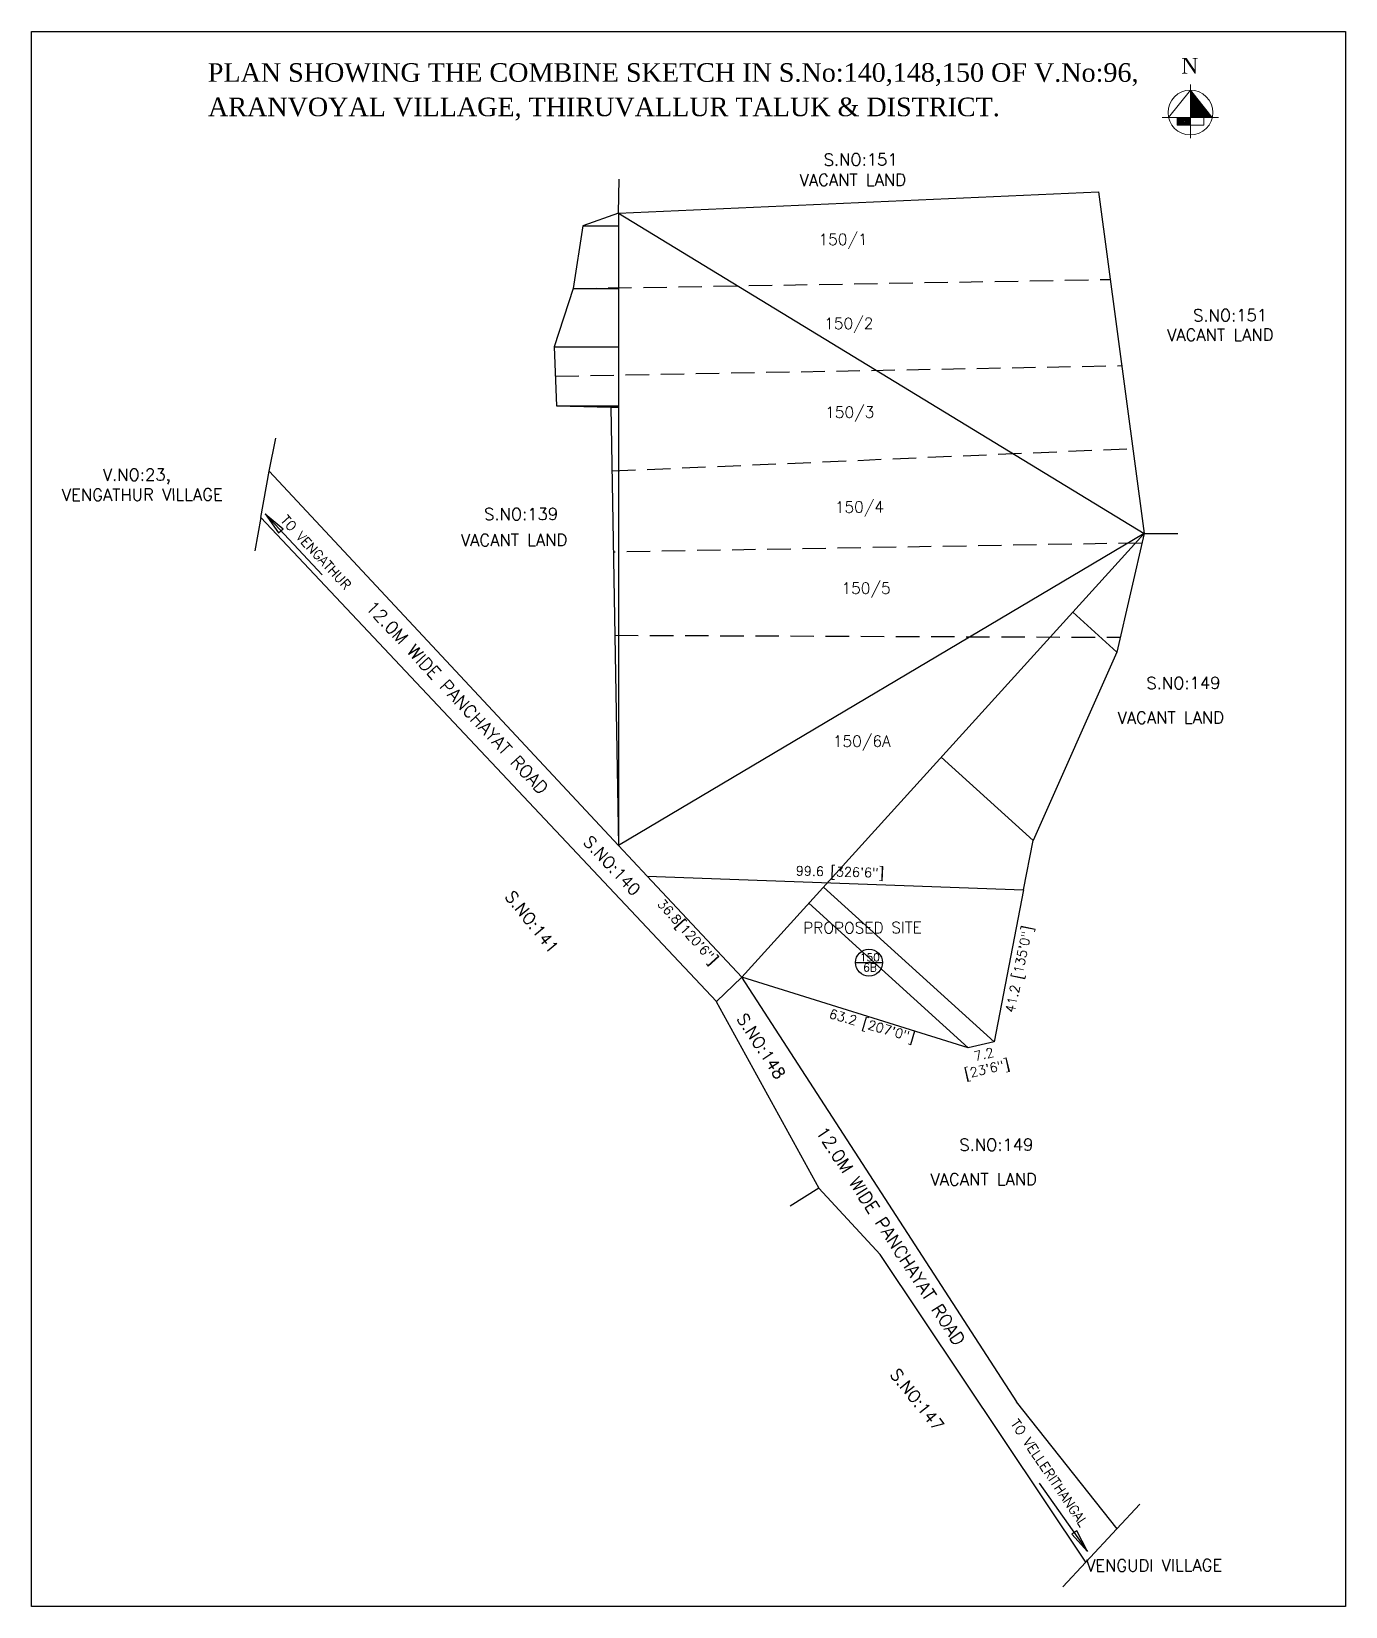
# Model space of a CAD drawing. Header units: metres. Extents: x -178271 to 51524, y -130823 to -18998.
# Drawn here: x -178270.7 to -177920.1, y -114174.3 to -113754 of the extents above; entities that cross this region are included whole.
import ezdxf

# ---------------------------------------------------------------- set-up
doc = ezdxf.new("R2010")
doc.units = ezdxf.units.M
doc.header["$MEASUREMENT"] = 0
doc.linetypes.add('HIDDEN2', pattern=[0.1875, 0.125, -0.0625])
for name, color, linetype in [('BOUND', 40, 'Continuous'), ('LAYER2', 1, 'Continuous'), ('SUB', 3, 'HIDDEN2'), ('Text', 4, 'Continuous'), ('Topo line', 6, 'Continuous'), ('txt', 2, 'Continuous')]:
    doc.layers.add(name, color=color, linetype=linetype)
doc.layers.add('Tree4', color=104, linetype='Continuous', lineweight=25)
doc.styles.get("Standard").update_dxf_attribs({"font": 'romans.shx'})
doc.styles.add('style3', font='romantic.ttf', dxfattribs={"width": 0.8})

msp = doc.modelspace()

# ---------------------------------------------------------------- texts
at = {"layer": 'Text', "ltscale": 1000, "attachment_point": 1}
for s, insert, char_height, width, rotation in [('{\\Fsimplex|c0;S.NO:151}', (-178059.32, -113786.576), 3.2, 31922.01603, 0.21858), ('{\\Fsimplex|c0;VACANT LAND}', (-178065.734, -113792.016), 3.2, 31922.01603, 0.21858), ('\\A1;{\\Fsimplex|c0;150/1}', (-178060.686, -113807.969), 3, 31922.01603, 0.21858), ('{\\Fsimplex|c0;S.NO:151}', (-177960.739, -113828.134), 3.2, 31922.01603, 0.21858), ('\\A1;{\\Fsimplex|c0;150/2}', (-178059.157, -113830.393), 3, 31922.01603, 0.21858), ('{\\Fsimplex|c0;VACANT LAND}', (-177967.693, -113833.363), 3.2, 31922.01603, 0.21858), ('\\A1;{\\Fsimplex|c0;150/3}', (-178058.903, -113854.09), 3, 31922.01603, 0.21858), ('{\\Fsimplex|c0;     V.NO:23,\\PVENGATHUR VILLAGE}', (-178262.605, -113870.708), 3.2, 31922.01603, 0.21858), ('\\A1;{\\Fsimplex|c0;150/4}', (-178056.333, -113879.388), 3, 31922.01603, 0.21858), ('{\\Fsimplex|c0;TO VENGATHUR }', (-178202.478, -113882.815), 2.55, 23941.51203, 313), ('{\\Fsimplex|c0;S.NO:139}', (-178149.911, -113881.174), 3.2, 31922.01603, 0.21858), ('{\\Fsimplex|c0;VACANT LAND}', (-178156.115, -113888.11), 3.2, 31922.01603, 0.21858), ('\\A1;{\\Fsimplex|c0;150/5}', (-178054.55, -113901.047), 3, 31922.01603, 0.21858), ('{\\Fsimplex|c0;12.0M WIDE PANCHAYAT ROAD}', (-178179.23, -113905.472), 3.4, 31922.01603, 313), ('{\\Fsimplex|c0;S.NO:149}', (-177973.2, -113926.264), 3.2, 31922.01603, 0.21858), ('{\\Fsimplex|c0;VACANT LAND}', (-177980.901, -113935.499), 3.2, 31922.01603, 0.21858), ('\\A1;{\\Fsimplex|c0;150/6A}', (-178056.848, -113941.879), 3, 31922.01603, 0.21858), ('{\\Fsimplex|c0;S.NO:140}', (-178121.341, -113968.259), 3.2, 27133.71363, 313), ('{\\Fsimplex|c0;S.NO:141}', (-178142.022, -113982.894), 3.2, 31922.01603, 308.582), ('\\A1;{\\Fsimplex|c0;PROPOSED SITE}', (-178064.782, -113991.687), 3, 31922.01603, 0.21858), ('{\\Fsimplex|c0;S.NO:148}', (-178079.988, -114015.618), 3.2, 27133.71363, 303), ('{\\Fsimplex|c0;12.0M WIDE PANCHAYAT ROAD}', (-178058.67, -114045.726), 3.4, 31922.01603, 303), ('{\\Fsimplex|c0;S.NO:149}', (-178023.118, -114049.475), 3.2, 31922.01603, 0.21858), ('{\\Fsimplex|c0;VACANT LAND}', (-178030.819, -114058.71), 3.2, 31922.01603, 0.21858), ('{\\Fsimplex|c0;S.NO:147}', (-178039.294, -114110.407), 3.2, 31922.01603, 308.582), ('{\\Fsimplex|c0;TO VELLERITHANGAL}', (-178007.428, -114124.001), 2.55, 23941.51203, 304), ('{\\Fsimplex|c0;     VENGUDI VILLAGE}', (-178000.283, -114161.799), 3.2, 31922.01603, 0.21858)]:
    msp.add_mtext(s, dxfattribs=dict(at, insert=insert, char_height=char_height, width=width, rotation=rotation))
at = {"layer": 'Topo line', "ltscale": 500, "char_height": 2.5, "attachment_point": 1}
for s, insert, rotation in [('{\\Fsimplex|c0;99.6 [326\'6"]}', (-178066.711, -113976.649), 358.54098), ('{\\Fsimplex|c0;36.8[120\'6"]}', (-178102.007, -113985.221), 312.13091), ('{\\Fsimplex|c0;41.2 [135\'0"]}', (-178010.859, -114015.494), 78.22766), ('{\\Fsimplex|c0;63.2 [207\'0"]}', (-178057.367, -114014.748), 343.918), ('{\\Fsimplex|c0;7.2}', (-178019.468, -114026.289), 13.32903), ('{\\Fsimplex|c0;[23\'6"]}', (-178021.992, -114031.002), 13.32903)]:
    msp.add_mtext_dynamic_manual_height_columns(s, width=42.21307, gutter_width=750, heights=[0], dxfattribs=dict(at, insert=insert, rotation=rotation))
at = {"layer": 'Topo line', "ltscale": 500, "char_height": 2.1, "attachment_point": 1}
for s, insert in [('{\\Fsimplex|c0;150}', (-178049.693, -113999.988)), ('{\\Fsimplex|c0;6B}', (-178048.781, -114002.677))]:
    msp.add_mtext_dynamic_manual_height_columns(s, width=0.93706, gutter_width=750, heights=[0], dxfattribs=dict(at, insert=insert))
at = {"layer": 'txt', "lineweight": 13, "style": 'style3'}
for s, height, p in [('N', 4.197, (-177963.914, -113765.215)), ('PLAN SHOWING THE COMBINE SKETCH IN S.No:140,148,150 OF V.No:96,  ', 4.96126, (-178223.626, -113767.385)), ('ARANVOYAL VILLAGE, THIRUVALLUR TALUK & DISTRICT.  ', 4.96126, (-178223.568, -113776.571))]:
    msp.add_text(s, height=height, dxfattribs=at).set_placement(p)

# ---------------------------------------------------------------- linework, layer by layer
at = {"layer": 'BOUND', "ltscale": 150}
for p, q in [((-178081.145, -114006.304), (-178106.369, -113979.367)), ((-178106.369, -113979.367), (-178005.983, -113983.009)), ((-178005.983, -113983.009), (-178013.798, -114023.579)), ((-178020.721, -114025.198), (-178081.145, -114006.304)), ((-178013.798, -114023.579), (-178020.721, -114025.198))]:
    msp.add_line(p, q, dxfattribs=at)
msp.add_lwpolyline([(-178270.666, -113753.965), (-177920.075, -113753.965), (-177920.075, -114174.26), (-178270.666, -114174.26)], close=True, dxfattribs=at)
at = {"layer": 'LAYER2', "ltscale": 1000}
for p, q in [((-178114.063, -113802.4), (-178113.834, -113793.403)), ((-178207.258, -113871.279), (-178205.495, -113862.453)), ((-178209.489, -113883.68), (-178207.258, -113871.279)), ((-178207.258, -113871.279), (-178114.063, -113971.15)), ((-178193.081, -113898.954), (-178208.364, -113882.72)), ((-178208.364, -113882.72), (-178204.797, -113887.71)), ((-178208.364, -113882.72), (-178203.481, -113886.706)), ((-178209.489, -113883.68), (-178211.083, -113892.538)), ((-178087.892, -114012.849), (-178209.489, -113883.68)), ((-178204.797, -113887.71), (-178203.481, -113886.706)), ((-177973.787, -113887.939), (-177964.787, -113887.939)), ((-178081.145, -114006.304), (-178087.892, -114012.849)), ((-178081.195, -114006.311), (-178007.854, -114119.652)), ((-178087.991, -114012.846), (-178060.617, -114062.614)), ((-178060.617, -114062.614), (-178068.206, -114067.452)), ((-178060.617, -114062.614), (-178044.253, -114080.314)), ((-177989.346, -114162.451), (-178044.253, -114080.314)), ((-178007.914, -114119.687), (-177981.042, -114153.512)), ((-178001.808, -114141.36), (-177988.905, -114159.542)), ((-177981.042, -114153.512), (-177974.917, -114146.918)), ((-177991.751, -114154.11), (-177993.134, -114154.986)), ((-177988.905, -114159.542), (-177993.134, -114154.986)), ((-177988.905, -114159.542), (-177991.751, -114154.11)), ((-177981.042, -114153.512), (-177989.346, -114162.451)), ((-177989.346, -114162.451), (-177995.471, -114169.045))]:
    msp.add_line(p, q, dxfattribs=at)
at = {"layer": 'SUB', "ltscale": 50}
for p, q in [((-178126.159, -113822.57), (-177982.858, -113820.143)), ((-178130.893, -113845.97), (-177979.781, -113843.138)), ((-178115.773, -113871.238), (-177976.825, -113865.231)), ((-177974.367, -113890.474), (-178115.402, -113892.887)), ((-178115.023, -113915.083), (-177980.123, -113915.623))]:
    msp.add_line(p, q, dxfattribs=at)
at = {"layer": 'Topo line', "ltscale": 1000}
for p, q in [((-178114.063, -113802.4), (-177985.988, -113796.752)), ((-177985.988, -113796.752), (-177973.787, -113887.939)), ((-178114.063, -113802.4), (-178123.533, -113805.83)), ((-178123.533, -113805.83), (-178126.159, -113822.57)), ((-178126.159, -113822.57), (-178131.193, -113838.09)), ((-178131.193, -113838.09), (-178130.593, -113853.85)), ((-178130.593, -113853.85), (-178116.063, -113854.25)), ((-178116.063, -113854.25), (-178114.063, -113971.15)), ((-177973.787, -113887.939), (-177981.041, -113919.634)), ((-177981.041, -113919.634), (-178003.449, -113969.851)), ((-178106.369, -113979.367), (-178114.063, -113971.15)), ((-178005.983, -113983.009), (-178003.449, -113969.851))]:
    msp.add_line(p, q, dxfattribs=at)
at = {"layer": 'Topo line', "ltscale": 500}
msp.add_line((-178050.817, -114002.425), (-178043.617, -114002.425), dxfattribs=at)
msp.add_circle((-178047.217, -114002.425), 3.6, dxfattribs=at)
at = {"layer": 'Tree4', "ltscale": 1000}
for p, q in [((-178114.063, -113802.4), (-178114.063, -113971.15)), ((-178114.063, -113802.4), (-177973.787, -113887.939)), ((-178123.533, -113805.83), (-178114.063, -113805.83)), ((-178126.159, -113822.57), (-178114.063, -113822.57)), ((-178131.193, -113838.09), (-178114.063, -113838.09)), ((-178130.593, -113853.85), (-178114.063, -113853.85)), ((-178116.063, -113854.25), (-178114.063, -113854.25)), ((-177973.787, -113887.939), (-178114.063, -113971.15)), ((-177973.787, -113887.939), (-178081.145, -114006.304)), ((-177981.041, -113919.634), (-177992.833, -113908.938)), ((-178003.449, -113969.851), (-178027.936, -113947.64)), ((-178013.798, -114023.579), (-178059.344, -113982.268)), ((-178020.721, -114025.198), (-178063.275, -113986.601))]:
    msp.add_line(p, q, dxfattribs=at)
at = {"layer": 'txt', "lineweight": 13, "extrusion": (0, 0, -1)}
for p, q in [((-177961.445, -113768.07), (-177961.445, -113782.44)), ((-177961.445, -113769.615), (-177967.27, -113776.924)), ((-177961.445, -113769.615), (-177955.619, -113776.924)), ((-177961.445, -113769.927), (-177960.221, -113771.15)), ((-177961.445, -113770.336), (-177958.612, -113773.169)), ((-177961.445, -113770.746), (-177957.003, -113775.188)), ((-177961.445, -113771.156), (-177955.677, -113776.924)), ((-177961.445, -113771.566), (-177956.086, -113776.924)), ((-177961.445, -113771.975), (-177956.496, -113776.924)), ((-177961.445, -113772.385), (-177956.906, -113776.924)), ((-177961.445, -113772.795), (-177957.315, -113776.924)), ((-177961.445, -113773.204), (-177957.725, -113776.924)), ((-177961.445, -113773.614), (-177958.135, -113776.924)), ((-177953.924, -113776.924), (-177968.966, -113776.924)), ((-177964.981, -113778.923), (-177964.981, -113776.924)), ((-177964.981, -113777.042), (-177963.101, -113778.923)), ((-177964.981, -113777.452), (-177963.51, -113778.923)), ((-177964.981, -113777.861), (-177963.92, -113778.923)), ((-177964.69, -113776.924), (-177962.691, -113778.923)), ((-177964.28, -113776.924), (-177962.281, -113778.923)), ((-177963.87, -113776.924), (-177961.872, -113778.923)), ((-177963.461, -113776.924), (-177961.462, -113778.923)), ((-177963.051, -113776.924), (-177961.445, -113778.53)), ((-177962.641, -113776.924), (-177961.445, -113778.12)), ((-177962.232, -113776.924), (-177961.445, -113777.711)), ((-177961.822, -113776.924), (-177961.445, -113777.301)), ((-177961.445, -113774.024), (-177958.544, -113776.924)), ((-177961.445, -113774.433), (-177958.954, -113776.924)), ((-177961.445, -113774.843), (-177959.364, -113776.924)), ((-177961.445, -113775.253), (-177959.774, -113776.924)), ((-177961.445, -113775.662), (-177960.183, -113776.924)), ((-177961.445, -113776.072), (-177960.593, -113776.924)), ((-177961.445, -113776.482), (-177961.003, -113776.924)), ((-177961.445, -113776.891), (-177961.412, -113776.924)), ((-177957.908, -113778.923), (-177957.908, -113776.924)), ((-177964.981, -113778.271), (-177964.33, -113778.923)), ((-177964.981, -113778.681), (-177964.739, -113778.923)), ((-177957.908, -113778.923), (-177964.981, -113778.923))]:
    msp.add_line(p, q, dxfattribs=at)
msp.add_circle((177961.445, -113775.591), 5.976, dxfattribs=at)

msp.set_redraw_order([(e.dxf.handle, doc.entitydb.next_handle()) for e in msp.query("TEXT MTEXT ATTDEF DIMENSION ARC_DIMENSION")])  # texts and dimensions are drawn at this point

doc.saveas('drawing.dxf')
